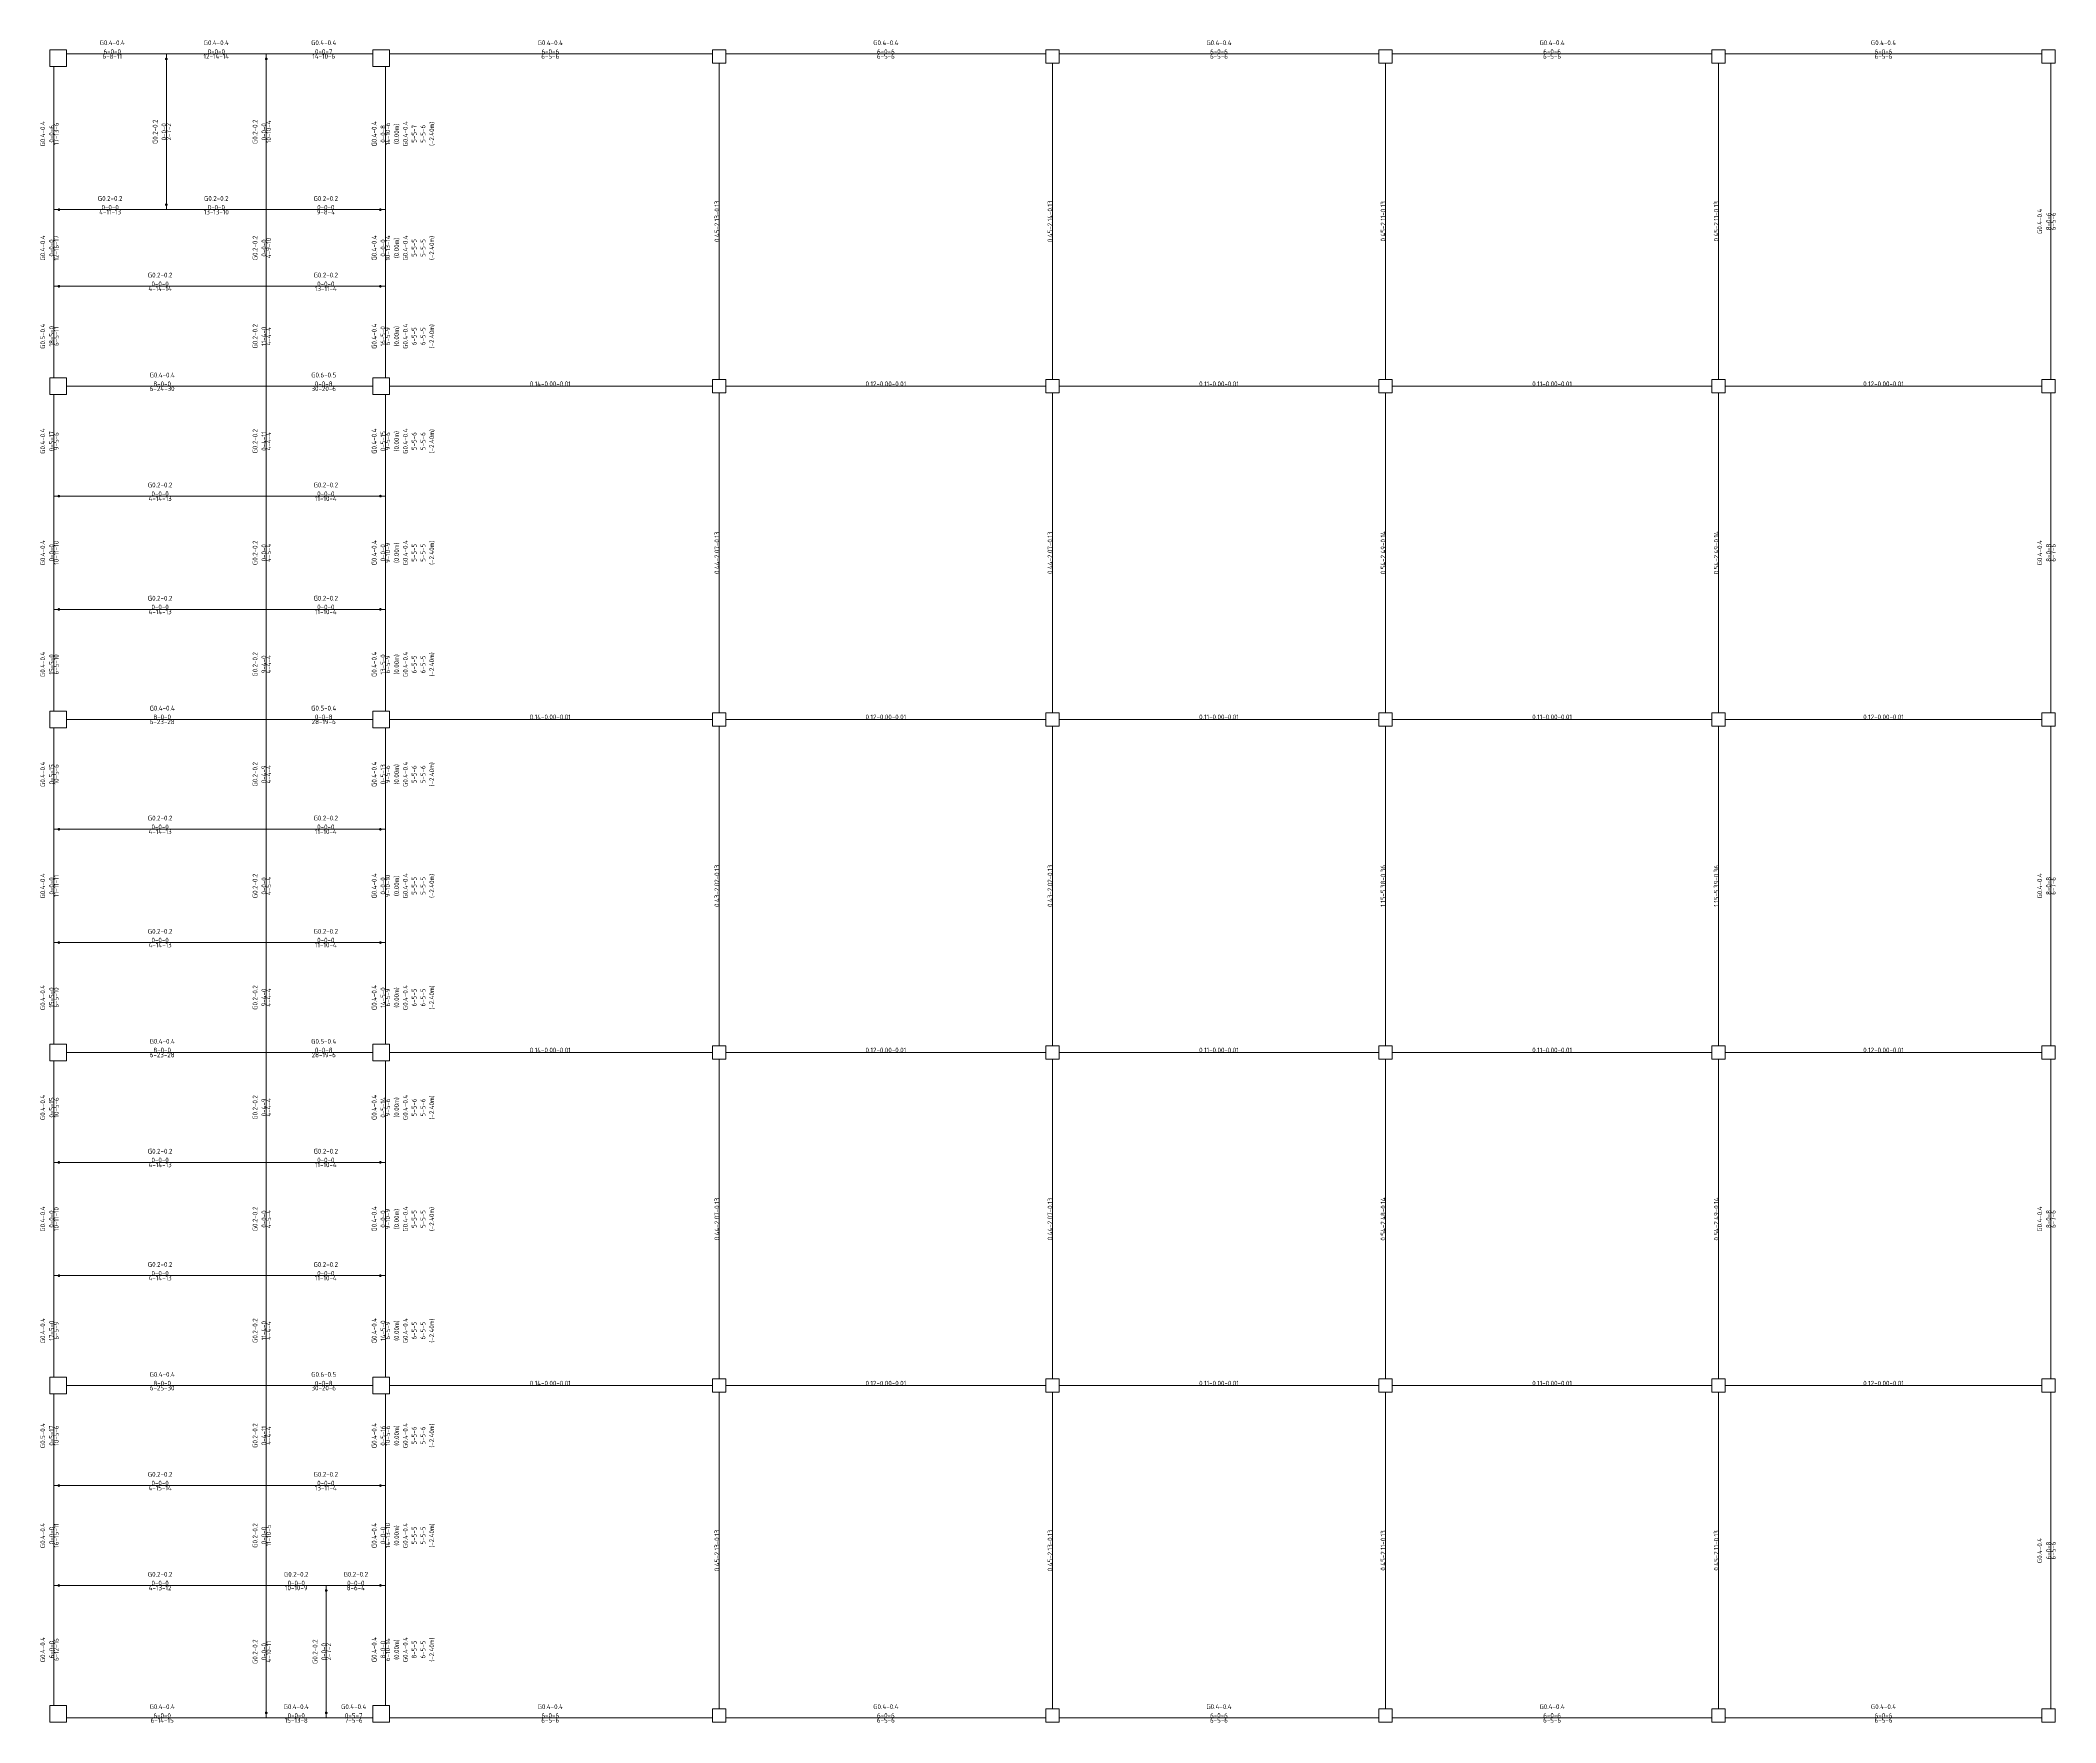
# Model space of a CAD drawing. Extents: x -2331248 to -1198620, y -977263 to -545844.
# Drawn here: x -1444551 to -1384050, y -911374 to -860871 of the extents above; entities that cross this region are included whole.
import ezdxf

# ---------------------------------------------------------------- set-up
doc = ezdxf.new("R2010")
doc.units = 0
doc.header["$LTSCALE"] = 1000
doc.header["$MEASUREMENT"] = 0
doc.layers.get('0').update_dxf_attribs({"linetype": 'CONTINUOUS'})
for name, color, linetype, lineweight in [('15100', 4, 'CONTINUOUS', 18), ('15101', 52, 'CONTINUOUS', 18), ('15220', 11, 'CONTINUOUS', 18)]:
    doc.layers.add(name, color=color, linetype=linetype, lineweight=lineweight)
doc.styles.add('PkpmHz', font='Pkpmeng', dxfattribs={"width": 0.7, "bigfont": 'hztxt'})

# ---------------------------------------------------------------- blocks, each defined once
blk = doc.blocks.new('A$C0456182A')
at = {"layer": '15100', "ltscale": 1000}
for p, q in [((391, 45419), (391, 49719)), ((766, 50093), (3766, 50094)), ((3766, 50094), (6766, 50094)), ((6766, 50094), (9966, 50093)), ((10341, 45419), (10341, 49719)), ((10341, 45419), (10341, 49719)), ((10466, 50093), (20166, 50093)), ((20566, 50093), (30166, 50093)), ((30566, 50093), (40166, 50093)), ((40566, 50093), (50166, 50093)), ((50566, 50093), (60066, 50093)), ((60340, 40319), (60340, 49819)), ((391, 43119), (391, 45419)), ((10341, 43119), (10341, 45419)), ((10341, 43119), (10341, 45419)), ((391, 40369), (391, 43119)), ((10341, 40369), (10341, 43119)), ((10341, 40369), (10341, 43119)), ((766, 40119), (6766, 40119)), ((6766, 40119), (9966, 40119)), ((391, 36819), (391, 39869)), ((10341, 36819), (10341, 39869)), ((10341, 36819), (10341, 39869)), ((60340, 30319), (60340, 39919)), ((391, 33419), (391, 36819)), ((10341, 33419), (10341, 36819)), ((10341, 33419), (10341, 36819)), ((391, 30369), (391, 33419)), ((10341, 30369), (10341, 33419)), ((10341, 30369), (10341, 33419)), ((391, 26819), (391, 29869)), ((766, 30119), (6766, 30119)), ((6766, 30119), (9966, 30119)), ((10341, 26819), (10341, 29869)), ((10341, 26819), (10341, 29869)), ((60340, 20319), (60340, 29919)), ((391, 23419), (391, 26819)), ((10341, 23419), (10341, 26819)), ((10341, 23419), (10341, 26819)), ((391, 20369), (391, 23419)), ((10341, 20369), (10341, 23419)), ((10341, 20369), (10341, 23419)), ((766, 20119), (6766, 20119)), ((6766, 20119), (9966, 20119)), ((391, 16819), (391, 19869)), ((10341, 16819), (10341, 19869)), ((10341, 16819), (10341, 19869)), ((60340, 10319), (60340, 19919)), ((391, 13419), (391, 16819)), ((10341, 13419), (10341, 16819)), ((10341, 13419), (10341, 16819)), ((391, 10369), (391, 13419)), ((10341, 10369), (10341, 13419)), ((10341, 10369), (10341, 13419)), ((391, 7119), (391, 9869)), ((766, 10119), (6766, 10119)), ((6766, 10119), (9966, 10119)), ((10341, 7119), (10341, 9869)), ((10341, 7119), (10341, 9869)), ((60340, 419), (60340, 9919)), ((391, 4119), (391, 7119)), ((10341, 4119), (10341, 7119)), ((10341, 4119), (10341, 7119)), ((391, 519), (391, 4119)), ((10341, 519), (10341, 4119)), ((10341, 519), (10341, 4119)), ((766, 144), (6766, 144)), ((6766, 144), (8566, 144)), ((8566, 144), (9966, 144)), ((10466, 144), (20166, 145)), ((20566, 145), (30166, 145)), ((30566, 145), (40166, 145)), ((40566, 145), (50166, 145)), ((50566, 145), (60066, 145))]:
    blk.add_line(p, q, dxfattribs=at)
at = {"layer": '15100', "color": 4, "ltscale": 1000}
for p, q in [((3766, 45419), (3766, 50094)), ((6766, 45419), (6766, 50094)), ((20366, 40319), (20366, 49819)), ((30366, 40319), (30366, 49819)), ((40366, 40319), (40366, 49819)), ((50366, 40319), (50366, 49819)), ((391, 45419), (3766, 45419)), ((3766, 45419), (6766, 45419)), ((6766, 43119), (6766, 45419)), ((6766, 45419), (10341, 45419)), ((391, 43119), (6766, 43119)), ((6766, 40119), (6766, 43119)), ((6766, 43119), (10341, 43119)), ((6766, 36819), (6766, 40119)), ((10466, 40119), (20166, 40119)), ((20566, 40119), (30166, 40119)), ((30566, 40119), (40166, 40119)), ((40566, 40119), (50166, 40119)), ((50566, 40119), (60066, 40119)), ((20366, 30319), (20366, 39919)), ((30366, 30319), (30366, 39919)), ((40366, 30319), (40366, 39919)), ((50366, 30319), (50366, 39919)), ((391, 36819), (6766, 36819)), ((6766, 33419), (6766, 36819)), ((6766, 36819), (10341, 36819)), ((391, 33419), (6766, 33419)), ((6766, 30119), (6766, 33419)), ((6766, 33419), (10341, 33419)), ((6766, 26819), (6766, 30119)), ((10466, 30119), (20166, 30119)), ((20366, 20319), (20366, 29919)), ((20566, 30119), (30166, 30119)), ((30366, 20319), (30366, 29919)), ((30566, 30119), (40166, 30119)), ((40366, 20319), (40366, 29919)), ((40566, 30119), (50166, 30119)), ((50366, 20319), (50366, 29919)), ((50566, 30119), (60066, 30119)), ((391, 26819), (6766, 26819)), ((6766, 23419), (6766, 26819)), ((6766, 26819), (10341, 26819)), ((391, 23419), (6766, 23419)), ((6766, 20119), (6766, 23419)), ((6766, 23419), (10341, 23419)), ((6766, 16819), (6766, 20119)), ((10466, 20119), (20166, 20119)), ((20566, 20119), (30166, 20119)), ((30566, 20119), (40166, 20119)), ((40566, 20119), (50166, 20119)), ((50566, 20119), (60066, 20119)), ((20366, 10319), (20366, 19919)), ((30366, 10319), (30366, 19919)), ((40366, 10319), (40366, 19919)), ((50366, 10319), (50366, 19919)), ((391, 16819), (6766, 16819)), ((6766, 13419), (6766, 16819)), ((6766, 16819), (10341, 16819)), ((391, 13419), (6766, 13419)), ((6766, 10119), (6766, 13419)), ((6766, 13419), (10341, 13419)), ((6766, 7119), (6766, 10119)), ((10466, 10119), (20166, 10119)), ((20366, 419), (20366, 9919)), ((20566, 10119), (30166, 10119)), ((30366, 419), (30366, 9919)), ((30566, 10119), (40166, 10119)), ((40366, 419), (40366, 9919)), ((40566, 10119), (50166, 10119)), ((50366, 419), (50366, 9919)), ((50566, 10119), (60066, 10119)), ((391, 7119), (6766, 7119)), ((6766, 4119), (6766, 7119)), ((6766, 7119), (10341, 7119)), ((391, 4119), (6766, 4119)), ((6766, 144), (6766, 4119)), ((6766, 4119), (8566, 4119)), ((8566, 144), (8566, 4119)), ((8566, 4119), (10341, 4119))]:
    blk.add_line(p, q, dxfattribs=at)
at = {"layer": '15100', "color": 1, "ltscale": 1000}
for points in [[(3786, 49944, 40, 40, 1), (3746, 49944, 40, 40, 1)], [(6786, 49944, 40, 40, 1), (6746, 49944, 40, 40, 1)], [(561, 45419, 40, 40, 1), (521, 45419, 40, 40, 1)], [(3786, 45569, 40, 40, 1), (3746, 45569, 40, 40, 1)], [(10211, 45419, 40, 40, 1), (10171, 45419, 40, 40, 1)], [(561, 43119, 40, 40, 1), (521, 43119, 40, 40, 1)], [(10211, 43119, 40, 40, 1), (10171, 43119, 40, 40, 1)], [(561, 36819, 40, 40, 1), (521, 36819, 40, 40, 1)], [(10211, 36819, 40, 40, 1), (10171, 36819, 40, 40, 1)], [(561, 33419, 40, 40, 1), (521, 33419, 40, 40, 1)], [(10211, 33419, 40, 40, 1), (10171, 33419, 40, 40, 1)], [(561, 26819, 40, 40, 1), (521, 26819, 40, 40, 1)], [(10211, 26819, 40, 40, 1), (10171, 26819, 40, 40, 1)], [(561, 23419, 40, 40, 1), (521, 23419, 40, 40, 1)], [(10211, 23419, 40, 40, 1), (10171, 23419, 40, 40, 1)], [(561, 16819, 40, 40, 1), (521, 16819, 40, 40, 1)], [(10211, 16819, 40, 40, 1), (10171, 16819, 40, 40, 1)], [(561, 13419, 40, 40, 1), (521, 13419, 40, 40, 1)], [(10211, 13419, 40, 40, 1), (10171, 13419, 40, 40, 1)], [(561, 7119, 40, 40, 1), (521, 7119, 40, 40, 1)], [(10211, 7119, 40, 40, 1), (10171, 7119, 40, 40, 1)], [(561, 4119, 40, 40, 1), (521, 4119, 40, 40, 1)], [(8586, 3969, 40, 40, 1), (8546, 3969, 40, 40, 1)], [(10211, 4119, 40, 40, 1), (10171, 4119, 40, 40, 1)], [(6786, 294, 40, 40, 1), (6746, 294, 40, 40, 1)], [(8586, 294, 40, 40, 1), (8546, 294, 40, 40, 1)]]:
    blk.add_lwpolyline(points, format="xyseb", close=True, dxfattribs=at)
at = {"layer": '15101', "linetype": 'Continuous'}
for points in [[(266, 49719), (766, 49719), (766, 50219), (266, 50219)], [(9966, 49719), (10466, 49719), (10466, 50219), (9966, 50219)], [(9966, 49719), (10466, 49719), (10466, 50219), (9966, 50219)], [(20166, 49819), (20566, 49819), (20566, 50219), (20166, 50219)], [(30166, 49819), (30566, 49819), (30566, 50219), (30166, 50219)], [(40166, 49819), (40566, 49819), (40566, 50219), (40166, 50219)], [(50166, 49819), (50566, 49819), (50566, 50219), (50166, 50219)], [(60066, 49819), (60466, 49819), (60466, 50219), (60066, 50219)], [(266, 39869), (766, 39869), (766, 40369), (266, 40369)], [(9966, 39869), (10466, 39869), (10466, 40369), (9966, 40369)], [(9966, 39869), (10466, 39869), (10466, 40369), (9966, 40369)], [(20166, 39919), (20566, 39919), (20566, 40319), (20166, 40319)], [(30166, 39919), (30566, 39919), (30566, 40319), (30166, 40319)], [(40166, 39919), (40566, 39919), (40566, 40319), (40166, 40319)], [(50166, 39919), (50566, 39919), (50566, 40319), (50166, 40319)], [(60066, 39919), (60466, 39919), (60466, 40319), (60066, 40319)], [(266, 29869), (766, 29869), (766, 30369), (266, 30369)], [(9966, 29869), (10466, 29869), (10466, 30369), (9966, 30369)], [(9966, 29869), (10466, 29869), (10466, 30369), (9966, 30369)], [(20166, 29919), (20566, 29919), (20566, 30319), (20166, 30319)], [(30166, 29919), (30566, 29919), (30566, 30319), (30166, 30319)], [(40166, 29919), (40566, 29919), (40566, 30319), (40166, 30319)], [(50166, 29919), (50566, 29919), (50566, 30319), (50166, 30319)], [(60066, 29919), (60466, 29919), (60466, 30319), (60066, 30319)], [(266, 19869), (766, 19869), (766, 20369), (266, 20369)], [(9966, 19869), (10466, 19869), (10466, 20369), (9966, 20369)], [(9966, 19869), (10466, 19869), (10466, 20369), (9966, 20369)], [(20166, 19919), (20566, 19919), (20566, 20319), (20166, 20319)], [(30166, 19919), (30566, 19919), (30566, 20319), (30166, 20319)], [(40166, 19919), (40566, 19919), (40566, 20319), (40166, 20319)], [(50166, 19919), (50566, 19919), (50566, 20319), (50166, 20319)], [(60066, 19919), (60466, 19919), (60466, 20319), (60066, 20319)], [(266, 9869), (766, 9869), (766, 10369), (266, 10369)], [(9966, 9869), (10466, 9869), (10466, 10369), (9966, 10369)], [(9966, 9869), (10466, 9869), (10466, 10369), (9966, 10369)], [(20166, 9919), (20566, 9919), (20566, 10319), (20166, 10319)], [(30166, 9919), (30566, 9919), (30566, 10319), (30166, 10319)], [(40166, 9919), (40566, 9919), (40566, 10319), (40166, 10319)], [(50166, 9919), (50566, 9919), (50566, 10319), (50166, 10319)], [(60066, 9919), (60466, 9919), (60466, 10319), (60066, 10319)], [(266, 19), (766, 19), (766, 519), (266, 519)], [(9966, 19), (10466, 19), (10466, 519), (9966, 519)], [(9966, 19), (10466, 19), (10466, 519), (9966, 519)], [(20166, 19), (20566, 19), (20566, 419), (20166, 419)], [(30166, 19), (30566, 19), (30566, 419), (30166, 419)], [(40166, 19), (40566, 19), (40566, 419), (40166, 419)], [(50166, 19), (50566, 19), (50566, 419), (50166, 419)], [(60066, 19), (60466, 19), (60466, 419), (60066, 419)]]:
    blk.add_lwpolyline(points, close=True, dxfattribs=at)
at = {"layer": '15220', "char_height": 144, "line_spacing_factor": 1.1, "style": 'PkpmHz'}
for s, insert, attachment_point in [('{\\W0.91;\\C4;G0.4-0.4^J6-0-0^J}', (2141, 50094), 8), ('{\\W0.91;\\C4;G0.4-0.4^J0-0-0^J}', (5266, 50094), 8), ('{\\W0.91;\\C4;G0.4-0.4^J6-0-6^J}', (15291, 50093), 8), ('{\\W0.91;\\C4;G0.4-0.4^J6-0-6^J}', (25366, 50093), 8), ('{\\W0.91;\\C4;G0.4-0.4^J6-0-6^J}', (35366, 50093), 8), ('{\\W0.91;\\C4;G0.4-0.4^J6-0-6^J}', (45366, 50093), 8), ('{\\W0.91;\\C4;G0.4-0.4^J6-0-6^J}', (55316, 50093), 8), ('{\\W0.91;\\C4;6-8-11^J}', (2141, 50094), 2), ('{\\W0.91;\\C4;12-14-14^J}', (5266, 50094), 2), ('{\\W0.91;\\C4;6-5-6^J}', (15291, 50093), 2), ('{\\W0.91;\\C4;6-5-6^J}', (25366, 50093), 2), ('{\\W0.91;\\C4;6-5-6^J}', (35366, 50093), 2), ('{\\W0.91;\\C4;6-5-6^J}', (45366, 50093), 2), ('{\\W0.91;\\C4;6-5-6^J}', (55316, 50093), 2), ('{\\W0.91;\\C4;G0.2-0.2^J0-0-0^J}', (2079, 45419), 8), ('{\\W0.91;\\C4;4-11-13^J}', (2079, 45419), 2), ('{\\W0.91;\\C4;13-13-10^J}', (5266, 45419), 2), ('{\\W0.91;\\C4;G0.2-0.2^J0-0-0^J}', (5266, 45419), 8), ('{\\W0.91;\\C4;G0.2-0.2^J0-0-0^J}', (8554, 45419), 8), ('{\\W0.91;\\C4;9-8-4^J}', (8554, 45419), 2), ('{\\W0.91;\\C4;G0.2-0.2^J0-0-0^J}', (3579, 43119), 8), ('{\\W0.91;\\C4;4-14-14^J}', (3579, 43119), 2), ('{\\W0.91;\\C4;G0.2-0.2^J0-0-0^J}', (8554, 43119), 8), ('{\\W0.91;\\C4;13-11-4^J}', (8554, 43119), 2), ('{\\W0.91;\\C4;G0.4-0.4^J8-0-0^J}', (3641, 40119), 8), ('{\\W0.91;\\C4;6-24-30^J}', (3641, 40119), 2), ('{\\W0.91;\\C4;G0.6-0.5^J0-0-8^J}', (8491, 40119), 8), ('{\\W0.91;\\C4;30-20-6^J}', (8491, 40119), 2), ('{\\W0.91;\\C4;0.14-0.00-0.01^J}', (15291, 40119), 8), ('{\\W0.91;\\C4;0.12-0.00-0.01^J}', (25366, 40119), 8), ('{\\W0.91;\\C4;0.11-0.00-0.01^J}', (35366, 40119), 8), ('{\\W0.91;\\C4;0.11-0.00-0.01^J}', (45366, 40119), 8), ('{\\W0.91;\\C4;0.12-0.00-0.01^J}', (55316, 40119), 8), ('{\\W0.91;\\C4;G0.2-0.2^J0-0-0^J}', (3579, 36819), 8), ('{\\W0.91;\\C4;G0.2-0.2^J0-0-0^J}', (8554, 36819), 8), ('{\\W0.91;\\C4;4-14-13^J}', (3579, 36819), 2), ('{\\W0.91;\\C4;11-10-4^J}', (8554, 36819), 2), ('{\\W0.91;\\C4;G0.2-0.2^J0-0-0^J}', (3579, 33419), 8), ('{\\W0.91;\\C4;4-14-13^J}', (3579, 33419), 2), ('{\\W0.91;\\C4;G0.2-0.2^J0-0-0^J}', (8554, 33419), 8), ('{\\W0.91;\\C4;11-10-4^J}', (8554, 33419), 2), ('{\\W0.91;\\C4;G0.4-0.4^J8-0-0^J}', (3641, 30119), 8), ('{\\W0.91;\\C4;G0.5-0.4^J0-0-8^J}', (8491, 30119), 8), ('{\\W0.91;\\C4;0.14-0.00-0.01^J}', (15291, 30119), 8), ('{\\W0.91;\\C4;0.12-0.00-0.01^J}', (25366, 30119), 8), ('{\\W0.91;\\C4;0.11-0.00-0.01^J}', (35366, 30119), 8), ('{\\W0.91;\\C4;0.11-0.00-0.01^J}', (45366, 30119), 8), ('{\\W0.91;\\C4;0.12-0.00-0.01^J}', (55316, 30119), 8), ('{\\W0.91;\\C4;6-23-28^J}', (3641, 30119), 2), ('{\\W0.91;\\C4;28-19-6^J}', (8491, 30119), 2), ('{\\W0.91;\\C4;G0.2-0.2^J0-0-0^J}', (3579, 26819), 8), ('{\\W0.91;\\C4;G0.2-0.2^J0-0-0^J}', (8554, 26819), 8), ('{\\W0.91;\\C4;4-14-13^J}', (3579, 26819), 2), ('{\\W0.91;\\C4;11-10-4^J}', (8554, 26819), 2), ('{\\W0.91;\\C4;G0.2-0.2^J0-0-0^J}', (3579, 23419), 8), ('{\\W0.91;\\C4;G0.2-0.2^J0-0-0^J}', (8554, 23419), 8), ('{\\W0.91;\\C4;4-14-13^J}', (3579, 23419), 2), ('{\\W0.91;\\C4;11-10-4^J}', (8554, 23419), 2), ('{\\W0.91;\\C4;G0.4-0.4^J8-0-0^J}', (3641, 20119), 8), ('{\\W0.91;\\C4;6-23-28^J}', (3641, 20119), 2), ('{\\W0.91;\\C4;G0.5-0.4^J0-0-8^J}', (8491, 20119), 8), ('{\\W0.91;\\C4;28-19-6^J}', (8491, 20119), 2), ('{\\W0.91;\\C4;0.14-0.00-0.01^J}', (15291, 20119), 8), ('{\\W0.91;\\C4;0.12-0.00-0.01^J}', (25366, 20119), 8), ('{\\W0.91;\\C4;0.11-0.00-0.01^J}', (35366, 20119), 8), ('{\\W0.91;\\C4;0.11-0.00-0.01^J}', (45366, 20119), 8), ('{\\W0.91;\\C4;0.12-0.00-0.01^J}', (55316, 20119), 8), ('{\\W0.91;\\C4;G0.2-0.2^J0-0-0^J}', (3579, 16819), 8), ('{\\W0.91;\\C4;G0.2-0.2^J0-0-0^J}', (8554, 16819), 8), ('{\\W0.91;\\C4;4-14-13^J}', (3579, 16819), 2), ('{\\W0.91;\\C4;11-10-4^J}', (8554, 16819), 2), ('{\\W0.91;\\C4;G0.2-0.2^J0-0-0^J}', (3579, 13419), 8), ('{\\W0.91;\\C4;4-14-13^J}', (3579, 13419), 2), ('{\\W0.91;\\C4;G0.2-0.2^J0-0-0^J}', (8554, 13419), 8), ('{\\W0.91;\\C4;11-10-4^J}', (8554, 13419), 2), ('{\\W0.91;\\C4;G0.4-0.4^J8-0-0^J}', (3641, 10119), 8), ('{\\W0.91;\\C4;G0.6-0.5^J0-0-8^J}', (8491, 10119), 8), ('{\\W0.91;\\C4;6-25-30^J}', (3641, 10119), 2), ('{\\W0.91;\\C4;30-20-6^J}', (8491, 10119), 2), ('{\\W0.91;\\C4;0.14-0.00-0.01^J}', (15291, 10119), 8), ('{\\W0.91;\\C4;0.12-0.00-0.01^J}', (25366, 10119), 8), ('{\\W0.91;\\C4;0.11-0.00-0.01^J}', (35366, 10119), 8), ('{\\W0.91;\\C4;0.11-0.00-0.01^J}', (45366, 10119), 8), ('{\\W0.91;\\C4;0.12-0.00-0.01^J}', (55316, 10119), 8), ('{\\W0.91;\\C4;G0.2-0.2^J0-0-0^J}', (3579, 7119), 8), ('{\\W0.91;\\C4;G0.2-0.2^J0-0-0^J}', (8554, 7119), 8), ('{\\W0.91;\\C4;4-15-14^J}', (3579, 7119), 2), ('{\\W0.91;\\C4;13-11-4^J}', (8554, 7119), 2), ('{\\W0.91;\\C4;G0.2-0.2^J0-0-0^J}', (3579, 4119), 8), ('{\\W0.91;\\C4;G0.2-0.2^J0-0-0^J}', (7666, 4119), 8), ('{\\W0.91;\\C4;G0.2-0.2^J0-0-0^J}', (9454, 4119), 8), ('{\\W0.91;\\C4;4-13-12^J}', (3579, 4119), 2), ('{\\W0.91;\\C4;10-10-9^J}', (7666, 4119), 2), ('{\\W0.91;\\C4;8-6-4^J}', (9454, 4119), 2), ('{\\W0.91;\\C4;G0.4-0.4^J6-0-0^J}', (3641, 144), 8), ('{\\W0.91;\\C4;6-14-15^J}', (3641, 144), 2), ('{\\W0.91;\\C4;G0.4-0.4^J0-0-0^J}', (7666, 144), 8), ('{\\W0.91;\\C4;15-13-8^J}', (7666, 144), 2), ('{\\W0.91;\\C4;G0.4-0.4^J0-5-7^J}', (9391, 144), 8), ('{\\W0.91;\\C4;7-5-6^J}', (9391, 144), 2), ('{\\W0.91;\\C4;G0.4-0.4^J6-0-6^J}', (15291, 145), 8), ('{\\W0.91;\\C4;6-5-6^J}', (15291, 145), 2), ('{\\W0.91;\\C4;G0.4-0.4^J6-0-6^J}', (25366, 145), 8), ('{\\W0.91;\\C4;6-5-6^J}', (25366, 145), 2), ('{\\W0.91;\\C4;G0.4-0.4^J6-0-6^J}', (35366, 145), 8), ('{\\W0.91;\\C4;6-5-6^J}', (35366, 145), 2), ('{\\W0.91;\\C4;G0.4-0.4^J6-0-6^J}', (45366, 145), 8), ('{\\W0.91;\\C4;6-5-6^J}', (45366, 145), 2), ('{\\W0.91;\\C4;G0.4-0.4^J6-0-6^J}', (55316, 145), 8), ('{\\W0.91;\\C4;6-5-6^J}', (55316, 145), 2)]:
    blk.add_mtext(s, dxfattribs=dict(at, insert=insert, attachment_point=attachment_point))
for s, insert, attachment_point, rotation in [('{\\W0.91;\\C4;G0.4-0.4^J0-0-7^J}', (8491, 50094), 8, 359.9834), ('{\\W0.91;\\C4;14-10-6^J}', (8491, 50094), 2, 359.9834), ('{\\W0.91;\\C4;G0.4-0.4^J0-0-6^J}', (391, 47694), 8, 89.99972), ('{\\W0.91;\\C4;17-13-6^J}', (391, 47694), 2, 89.99972), ('{\\W0.91;\\C4;G0.2-0.2^J0-0-0^J}', (3766, 47757), 8, 89.99972), ('{\\W0.91;\\C4;2-7-2^J}', (3766, 47757), 2, 89.99972), ('{\\W0.91;\\C4;G0.2-0.2^J0-0-0^J}', (6766, 47757), 8, 89.99972), ('{\\W0.91;\\C4;10-10-4^J}', (6766, 47757), 2, 89.99972), ('{\\W0.91;\\C4;G0.4-0.4^J0-0-8^J}', (10341, 47694), 8, 89.99972), ('{\\W0.91;\\C4;14-10-6^J(0.00m)^JG0.4-0.4^J5-5-7^J5-5-6^J(-2.40m)^J}', (10341, 47694), 2, 89.99972), ('{\\W0.91;\\C4;G0.4-0.4^J8-0-6^J}', (60340, 45069), 8, 89.99972), ('{\\W0.91;\\C4;6-5-6^J}', (60340, 45069), 2, 89.99972), ('{\\W0.91;\\C4;G0.4-0.4^J0-0-0^J}', (391, 44269), 8, 89.99972), ('{\\W0.91;\\C4;12-16-17^J}', (391, 44269), 2, 89.99972), ('{\\W0.91;\\C4;G0.2-0.2^J0-0-0^J}', (6766, 44269), 8, 89.99972), ('{\\W0.91;\\C4;4-9-10^J}', (6766, 44269), 2, 89.99972), ('{\\W0.91;\\C4;G0.4-0.4^J0-0-0^J}', (10341, 44269), 8, 89.99972), ('{\\W0.91;\\C4;10-13-14^J(0.00m)^JG0.4-0.4^J5-5-5^J5-5-5^J(-2.40m)^J}', (10341, 44269), 2, 89.99972), ('{\\W0.91;\\C4;G0.5-0.4^J18-5-0^J}', (391, 41619), 8, 89.99972), ('{\\W0.91;\\C4;6-5-11^J}', (391, 41619), 2, 89.99972), ('{\\W0.91;\\C4;G0.2-0.2^J11-4-0^J}', (6766, 41619), 8, 89.99972), ('{\\W0.91;\\C4;4-4-4^J}', (6766, 41619), 2, 89.99972), ('{\\W0.91;\\C4;G0.4-0.4^J16-5-0^J}', (10341, 41619), 8, 89.99972), ('{\\W0.91;\\C4;6-5-9^J(0.00m)^JG0.4-0.4^J6-5-5^J6-5-5^J(-2.40m)^J}', (10341, 41619), 2, 89.99972), ('{\\W0.91;\\C4;G0.4-0.4^J0-5-17^J}', (391, 38469), 8, 89.99972), ('{\\W0.91;\\C4;G0.2-0.2^J0-4-11^J}', (6766, 38469), 8, 89.99972), ('{\\W0.91;\\C4;G0.4-0.4^J0-5-15^J}', (10341, 38469), 8, 89.99972), ('{\\W0.91;\\C4;9-5-6^J(0.00m)^JG0.4-0.4^J5-5-6^J5-5-6^J(-2.40m)^J}', (10341, 38469), 2, 89.99972), ('{\\W0.91;\\C4;9-5-6^J}', (391, 38469), 2, 89.99972), ('{\\W0.91;\\C4;4-4-4^J}', (6766, 38469), 2, 89.99972), ('{\\W0.91;\\C4;G0.4-0.4^J0-0-0^J}', (391, 35119), 8, 89.99972), ('{\\W0.91;\\C4;10-11-10^J}', (391, 35119), 2, 89.99972), ('{\\W0.91;\\C4;G0.2-0.2^J0-0-0^J}', (6766, 35119), 8, 89.99972), ('{\\W0.91;\\C4;4-5-4^J}', (6766, 35119), 2, 89.99972), ('{\\W0.91;\\C4;G0.4-0.4^J0-0-0^J}', (10341, 35119), 8, 89.99972), ('{\\W0.91;\\C4;9-10-9^J(0.00m)^JG0.4-0.4^J5-5-5^J5-5-5^J(-2.40m)^J}', (10341, 35119), 2, 89.99972), ('{\\W0.91;\\C4;G0.4-0.4^J8-0-8^J}', (60340, 35119), 8, 89.99972), ('{\\W0.91;\\C4;6-7-6^J}', (60340, 35119), 2, 89.99972), ('{\\W0.91;\\C4;G0.4-0.4^J15-5-0^J}', (391, 31769), 8, 89.99972), ('{\\W0.91;\\C4;G0.4-0.4^J13-5-0^J}', (10341, 31769), 8, 89.99972), ('{\\W0.91;\\C4;6-5-9^J(0.00m)^JG0.4-0.4^J6-5-5^J6-5-5^J(-2.40m)^J}', (10341, 31769), 2, 89.99972), ('{\\W0.91;\\C4;6-5-10^J}', (391, 31769), 2, 89.99972), ('{\\W0.91;\\C4;G0.2-0.2^J9-4-0^J}', (6766, 31769), 8, 89.99972), ('{\\W0.91;\\C4;4-4-4^J}', (6766, 31769), 2, 89.99972), ('{\\W0.91;\\C4;G0.4-0.4^J0-5-15^J}', (391, 28469), 8, 89.99972), ('{\\W0.91;\\C4;10-5-6^J}', (391, 28469), 2, 89.99972), ('{\\W0.91;\\C4;G0.2-0.2^J0-4-9^J}', (6766, 28469), 8, 89.99972), ('{\\W0.91;\\C4;4-4-4^J}', (6766, 28469), 2, 89.99972), ('{\\W0.91;\\C4;G0.4-0.4^J0-5-13^J}', (10341, 28469), 8, 89.99972), ('{\\W0.91;\\C4;9-5-6^J(0.00m)^JG0.4-0.4^J5-5-6^J5-5-6^J(-2.40m)^J}', (10341, 28469), 2, 89.99972), ('{\\W0.91;\\C4;G0.4-0.4^J0-0-0^J}', (391, 25119), 8, 89.99972), ('{\\W0.91;\\C4;G0.2-0.2^J0-0-0^J}', (6766, 25119), 8, 89.99972), ('{\\W0.91;\\C4;G0.4-0.4^J0-0-0^J}', (10341, 25119), 8, 89.99972), ('{\\W0.91;\\C4;9-10-10^J(0.00m)^JG0.4-0.4^J5-5-5^J5-5-5^J(-2.40m)^J}', (10341, 25119), 2, 89.99972), ('{\\W0.91;\\C4;G0.4-0.4^J8-0-8^J}', (60340, 25119), 8, 89.99972), ('{\\W0.91;\\C4;11-11-11^J}', (391, 25119), 2, 89.99972), ('{\\W0.91;\\C4;4-5-4^J}', (6766, 25119), 2, 89.99972), ('{\\W0.91;\\C4;6-7-6^J}', (60340, 25119), 2, 89.99972), ('{\\W0.91;\\C4;G0.4-0.4^J15-5-0^J}', (391, 21769), 8, 89.99972), ('{\\W0.91;\\C4;6-5-10^J}', (391, 21769), 2, 89.99972), ('{\\W0.91;\\C4;G0.2-0.2^J9-4-0^J}', (6766, 21769), 8, 89.99972), ('{\\W0.91;\\C4;4-4-4^J}', (6766, 21769), 2, 89.99972), ('{\\W0.91;\\C4;G0.4-0.4^J14-5-0^J}', (10341, 21769), 8, 89.99972), ('{\\W0.91;\\C4;6-5-9^J(0.00m)^JG0.4-0.4^J6-5-5^J6-5-5^J(-2.40m)^J}', (10341, 21769), 2, 89.99972), ('{\\W0.91;\\C4;G0.4-0.4^J0-5-15^J}', (391, 18469), 8, 89.99972), ('{\\W0.91;\\C4;G0.2-0.2^J0-4-9^J}', (6766, 18469), 8, 89.99972), ('{\\W0.91;\\C4;G0.4-0.4^J0-5-14^J}', (10341, 18469), 8, 89.99972), ('{\\W0.91;\\C4;9-5-6^J(0.00m)^JG0.4-0.4^J5-5-6^J5-5-6^J(-2.40m)^J}', (10341, 18469), 2, 89.99972), ('{\\W0.91;\\C4;10-5-6^J}', (391, 18469), 2, 89.99972), ('{\\W0.91;\\C4;4-4-4^J}', (6766, 18469), 2, 89.99972), ('{\\W0.91;\\C4;G0.4-0.4^J0-0-0^J}', (391, 15119), 8, 89.99972), ('{\\W0.91;\\C4;10-11-10^J}', (391, 15119), 2, 89.99972), ('{\\W0.91;\\C4;G0.2-0.2^J0-0-0^J}', (6766, 15119), 8, 89.99972), ('{\\W0.91;\\C4;4-5-4^J}', (6766, 15119), 2, 89.99972), ('{\\W0.91;\\C4;G0.4-0.4^J0-0-0^J}', (10341, 15119), 8, 89.99972), ('{\\W0.91;\\C4;9-10-9^J(0.00m)^JG0.4-0.4^J5-5-5^J5-5-5^J(-2.40m)^J}', (10341, 15119), 2, 89.99972), ('{\\W0.91;\\C4;G0.4-0.4^J8-0-8^J}', (60340, 15119), 8, 89.99972), ('{\\W0.91;\\C4;6-7-6^J}', (60340, 15119), 2, 89.99972), ('{\\W0.91;\\C4;G0.4-0.4^J17-5-0^J}', (391, 11769), 8, 89.99972), ('{\\W0.91;\\C4;6-5-9^J}', (391, 11769), 2, 89.99972), ('{\\W0.91;\\C4;G0.2-0.2^J11-4-0^J}', (6766, 11769), 8, 89.99972), ('{\\W0.91;\\C4;4-4-4^J}', (6766, 11769), 2, 89.99972), ('{\\W0.91;\\C4;G0.4-0.4^J14-5-0^J}', (10341, 11769), 8, 89.99972), ('{\\W0.91;\\C4;6-5-9^J(0.00m)^JG0.4-0.4^J6-5-5^J6-5-5^J(-2.40m)^J}', (10341, 11769), 2, 89.99972), ('{\\W0.91;\\C4;G0.5-0.4^J0-5-17^J}', (391, 8619), 8, 89.99972), ('{\\W0.91;\\C4;10-5-6^J}', (391, 8619), 2, 89.99972), ('{\\W0.91;\\C4;G0.2-0.2^J0-4-11^J}', (6766, 8619), 8, 89.99972), ('{\\W0.91;\\C4;4-4-4^J}', (6766, 8619), 2, 89.99972), ('{\\W0.91;\\C4;G0.4-0.4^J0-5-16^J}', (10341, 8619), 8, 89.99972), ('{\\W0.91;\\C4;10-5-6^J(0.00m)^JG0.4-0.4^J5-5-6^J5-5-6^J(-2.40m)^J}', (10341, 8619), 2, 89.99972), ('{\\W0.91;\\C4;G0.4-0.4^J0-0-0^J}', (391, 5619), 8, 89.99972), ('{\\W0.91;\\C4;16-15-11^J}', (391, 5619), 2, 89.99972), ('{\\W0.91;\\C4;G0.2-0.2^J0-0-0^J}', (6766, 5619), 8, 89.99972), ('{\\W0.91;\\C4;11-10-5^J}', (6766, 5619), 2, 89.99972), ('{\\W0.91;\\C4;G0.4-0.4^J0-0-0^J}', (10341, 5619), 8, 89.99972), ('{\\W0.91;\\C4;14-13-10^J(0.00m)^JG0.4-0.4^J5-5-5^J5-5-5^J(-2.40m)^J}', (10341, 5619), 2, 89.99972), ('{\\W0.91;\\C4;G0.4-0.4^J6-0-8^J}', (60340, 5169), 8, 89.99972), ('{\\W0.91;\\C4;6-5-6^J}', (60340, 5169), 2, 89.99972), ('{\\W0.91;\\C4;G0.4-0.4^J6-0-0^J}', (391, 2194), 8, 89.99972), ('{\\W0.91;\\C4;6-12-16^J}', (391, 2194), 2, 89.99972), ('{\\W0.91;\\C4;G0.2-0.2^J0-0-0^J}', (6766, 2131), 8, 89.99972), ('{\\W0.91;\\C4;G0.2-0.2^J0-0-0^J}', (8566, 2131), 8, 89.99972), ('{\\W0.91;\\C4;G0.4-0.4^J8-0-0^J}', (10341, 2194), 8, 89.99972), ('{\\W0.91;\\C4;6-10-14^J(0.00m)^JG0.4-0.4^J8-5-5^J6-5-5^J(-2.40m)^J}', (10341, 2194), 2, 89.99972), ('{\\W0.91;\\C4;4-10-11^J}', (6766, 2131), 2, 89.99972), ('{\\W0.91;\\C4;2-7-2^J}', (8566, 2131), 2, 89.99972)]:
    blk.add_mtext(s, dxfattribs=dict(at, insert=insert, attachment_point=attachment_point, rotation=rotation))
at = {"layer": '15220', "color": 1, "char_height": 144, "attachment_point": 8, "rotation": 89.99972, "line_spacing_factor": 1.1, "style": 'PkpmHz'}
for s, insert in [('{\\W0.91;0.45-2.13-0.13^J}', (20366, 45069)), ('{\\W0.91;0.45-2.14-0.13^J}', (30366, 45069)), ('{\\W0.91;0.45-2.11-0.13^J}', (40366, 45069)), ('{\\W0.91;0.45-2.11-0.13^J}', (50366, 45069)), ('{\\W0.91;0.44-2.07-0.13^J}', (20366, 35119)), ('{\\W0.91;0.44-2.07-0.13^J}', (30366, 35119)), ('{\\W0.91;0.54-2.49-0.14^J}', (40366, 35119)), ('{\\W0.91;0.54-2.49-0.14^J}', (50366, 35119)), ('{\\W0.91;0.43-2.02-0.13^J}', (20366, 25119)), ('{\\W0.91;0.43-2.02-0.13^J}', (30366, 25119)), ('{\\W0.91;1.15-5.38-0.36^J}', (40366, 25119)), ('{\\W0.91;1.15-5.39-0.36^J}', (50366, 25119)), ('{\\W0.91;0.44-2.07-0.13^J}', (20366, 15119)), ('{\\W0.91;0.44-2.07-0.13^J}', (30366, 15119)), ('{\\W0.91;0.54-2.48-0.14^J}', (40366, 15119)), ('{\\W0.91;0.54-2.49-0.14^J}', (50366, 15119)), ('{\\W0.91;0.45-2.13-0.13^J}', (20366, 5169)), ('{\\W0.91;0.45-2.13-0.13^J}', (30366, 5169)), ('{\\W0.91;0.45-2.11-0.13^J}', (40366, 5169)), ('{\\W0.91;0.45-2.11-0.13^J}', (50366, 5169))]:
    blk.add_mtext(s, dxfattribs=dict(at, insert=insert))

msp = doc.modelspace()

# ---------------------------------------------------------------- block references
msp.add_blockref('A$C0456182A', (-1444534, -911374))

doc.saveas('drawing.dxf')
